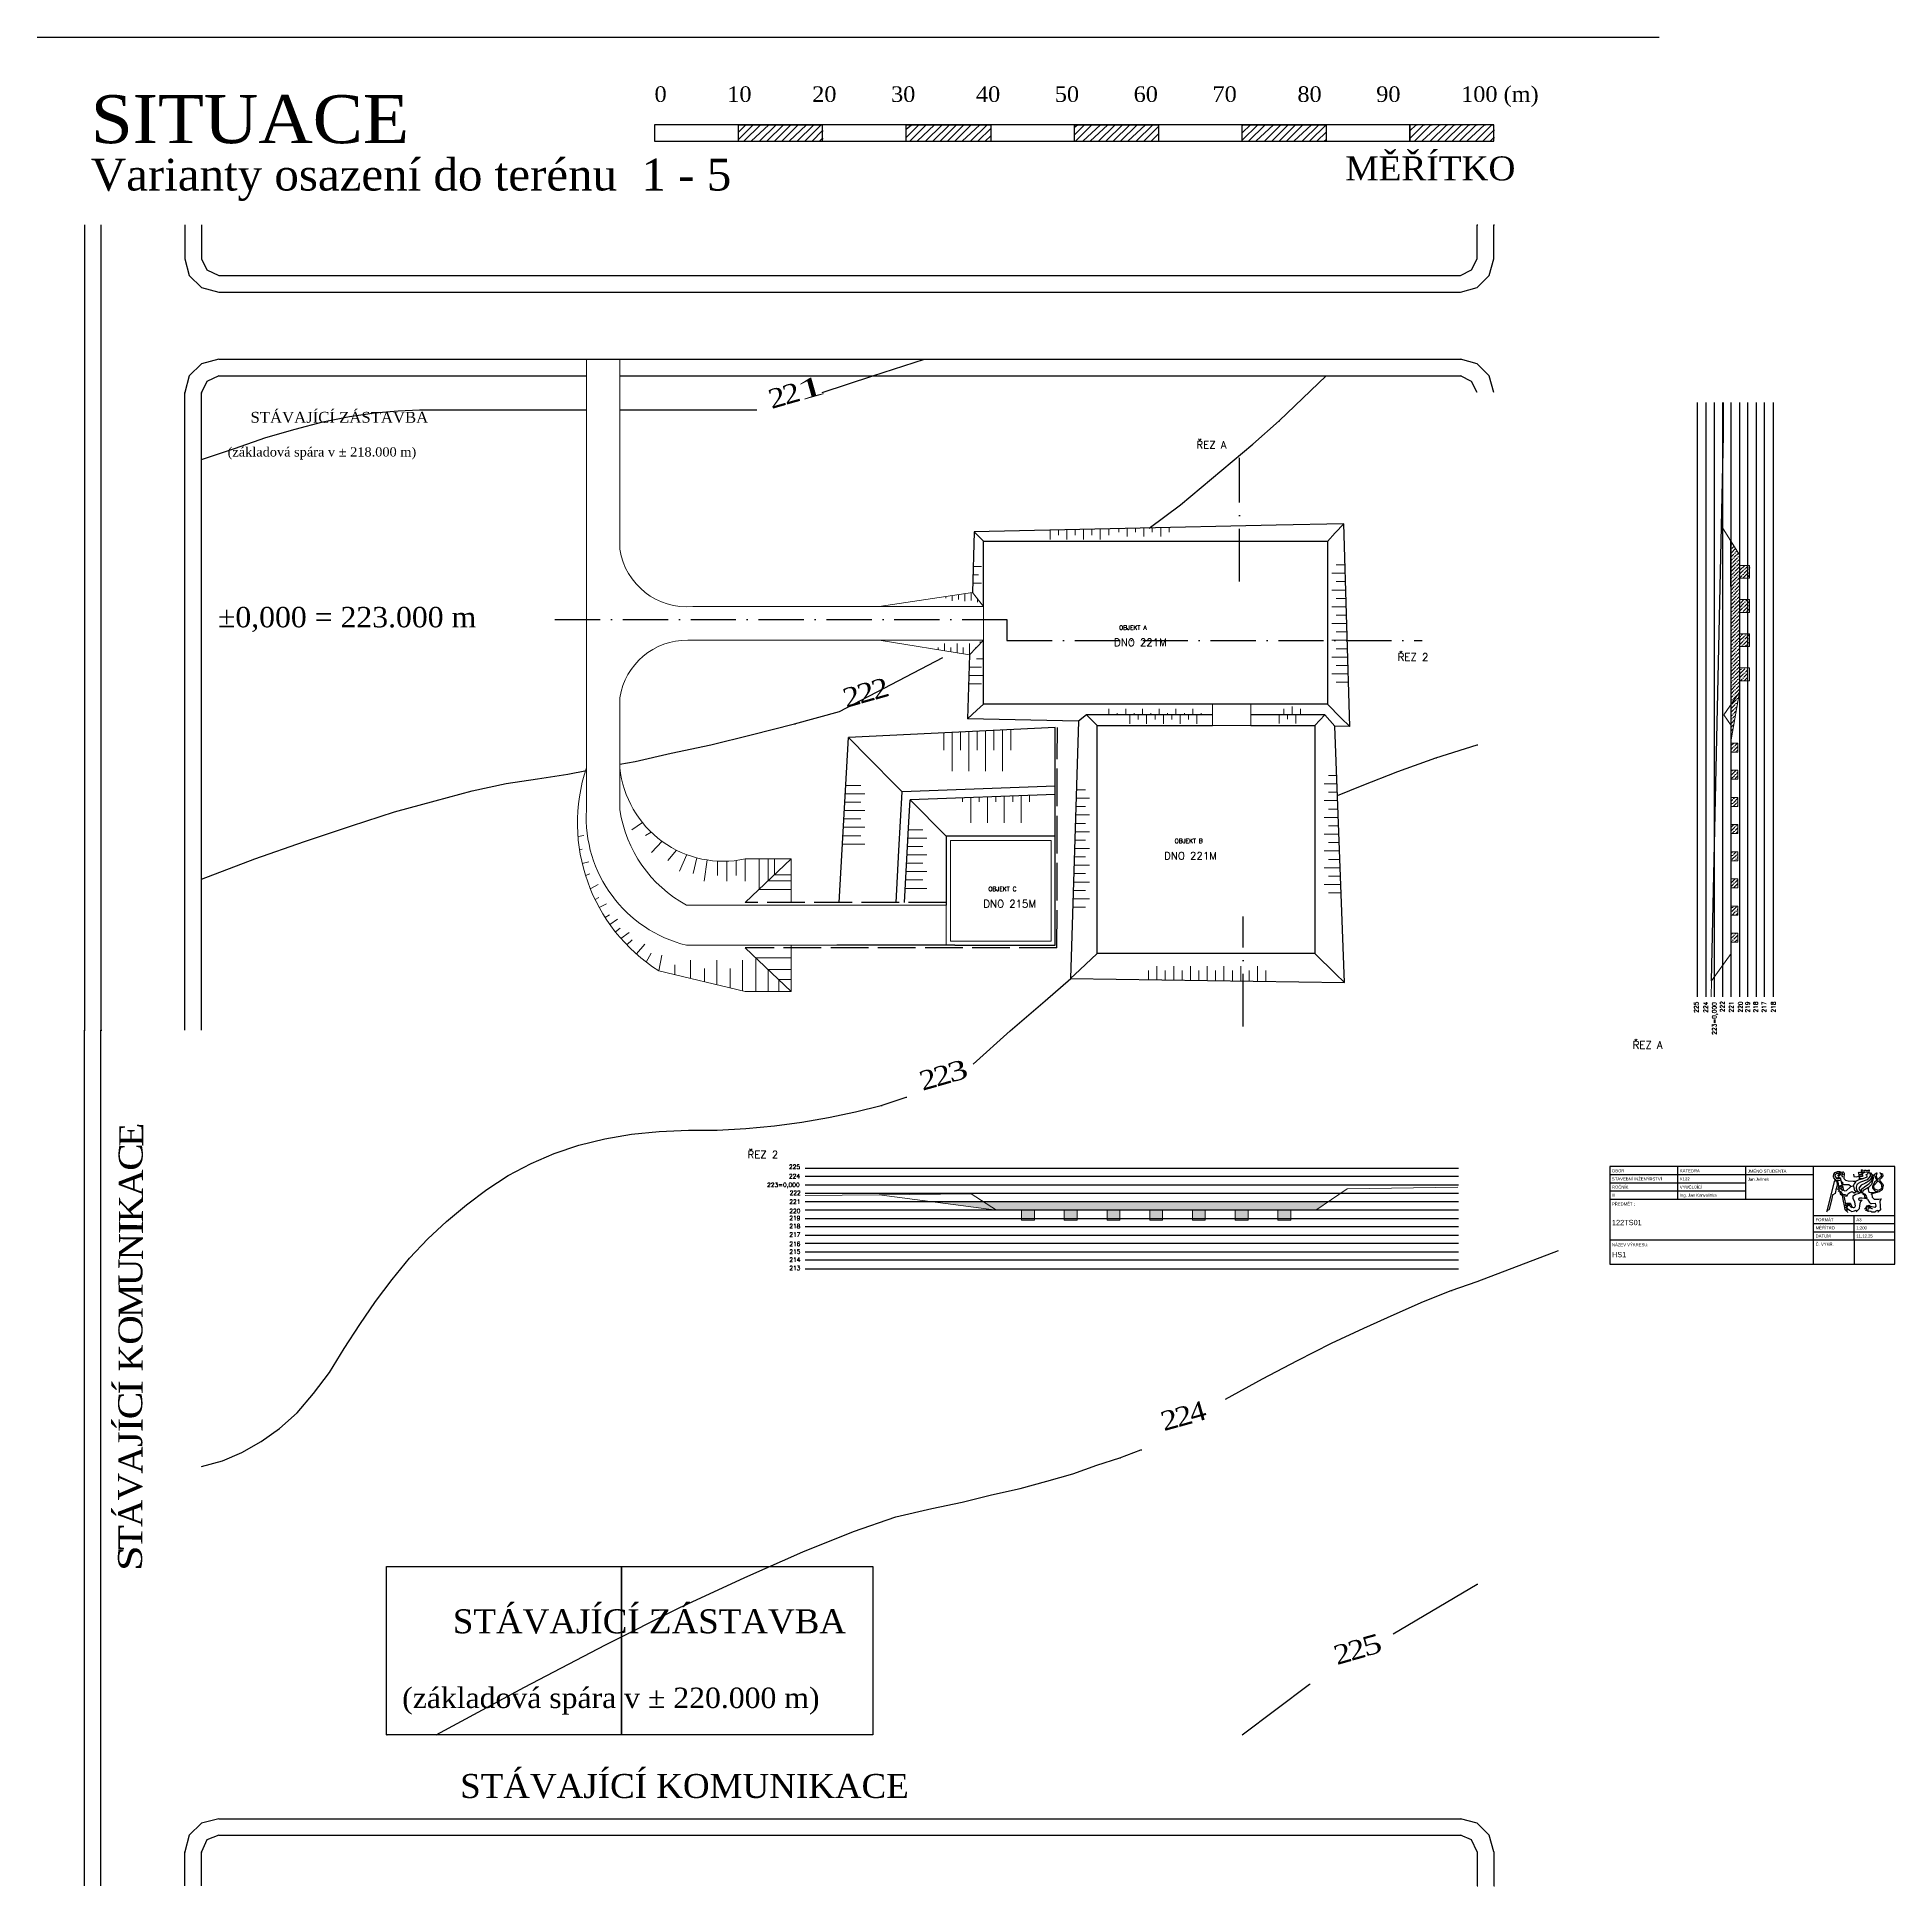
# Model space of a CAD drawing. Header units: millimetres. Extents: x -3518363 to 3223740, y -1530229 to 774657.
# Drawn here: x 184427 to 406140, y -288654 to -68090 of the extents above; entities that cross this region are included whole.
import ezdxf

# ---------------------------------------------------------------- set-up
doc = ezdxf.new("R2010")
doc.units = ezdxf.units.MM
doc.header["$LTSCALE"] = 15
doc.header["$MEASUREMENT"] = 0
doc.linetypes.add('ACAD_ISO02W100', pattern=[15, 12, -3])
doc.linetypes.add('ACAD_ISO10W100', pattern=[18, 12, -3, 0, -3])
doc.layers.get('0').update_dxf_attribs({"linetype": 'CONTINUOUS'})
doc.layers.get('DEFPOINTS').update_dxf_attribs({"linetype": 'CONTINUOUS'})
for name, color, linetype, lineweight in [('cesty', 7, 'CONTINUOUS', 15), ('HS', 90, 'ACAD_ISO10W100', 15), ('obj 2 pasy', 141, 'ACAD_ISO10W100', 15), ('pažení', 220, 'ACAD_ISO02W100', 30), ('texty', 255, 'CONTINUOUS', 15), ('ŘEZ', 11, 'ACAD_ISO10W100', 15)]:
    doc.layers.add(name, color=color, linetype=linetype, lineweight=lineweight)
for name, color, linetype in [('objekt 1', 40, 'CONTINUOUS'), ('objekt 2', 70, 'CONTINUOUS'), ('objekt 3', 150, 'CONTINUOUS'), ('RAMECEK', 7, 'CONTINUOUS'), ('ŘEZ bílá', 251, 'ACAD_ISO10W100'), ('ŘEZ čerch', 10, 'ACAD_ISO10W100')]:
    doc.layers.add(name, color=color, linetype=linetype)
doc.layers.add('svahovaní', color=7, linetype='CONTINUOUS', lineweight=15, true_color=0xe3331c)
doc.styles.add('ROMAN', font='roman')
doc.styles.add('romans', font='romans.shx')
doc.styles.add('TIMESNEWROMAN', font='times.ttf')
pattern_1 = [(315, (48281.2, 81156.6), (607.66989, -165.72815), [781.25, -156.25, 0, -156.25])]

msp = doc.modelspace()

# ---------------------------------------------------------------- texts
at = {"attachment_point": 7, "style": 'TIMESNEWROMAN'}
for s, insert, char_height, width in [('\\W1.04;SITUACE', (190830.606, -80820.51), 5726.35125, 39233.21061), ('\\W1.03;0\\~\\~\\~\\~\\~\\~\\~\\~\\~\\~10\\~\\~\\~\\~\\~\\~\\~\\~\\~\\~20\\~\\~\\~\\~\\~\\~\\~\\~\\~30\\~\\~\\~\\~\\~\\~\\~\\~\\~\\~40\\~\\~\\~\\~\\~\\~\\~\\~\\~50\\~\\~\\~\\~\\~\\~\\~\\~\\~60\\~\\~\\~\\~\\~\\~\\~\\~\\~70\\~\\~\\~\\~\\~\\~\\~\\~\\~\\~80\\~\\~\\~\\~\\~\\~\\~\\~\\~90\\~\\~\\~\\~\\~\\~\\~\\~\\~\\~100\\~(m)', (258111.038, -76422.587), 1861.033775, 104185.90222), ('\\W1.03;MĚŘÍTKO', (340565.579, -85218.432), 2863.1607, 21087.58593), ('\\W1.02;Varianty\\~osazení\\~do\\~terénu\\~\\~1\\~-\\~5', (190830.606, -87636.008), 3793.6648, 76615.21395), ('\\W1.02;STÁVAJÍCÍ\\~ZÁSTAVBA', (209890.626, -114120.497), 1293.94102, 21321.5671), ('{\\W1.03;(základová\\~spára\\~v\\~±\\~218.000\\~m)}', (207159.21, -118479.138), 1099.86018, 22340.96115), ('{\\W1.03;±\\fTimes New Roman|b0|i0|c238|p18;0,000 =\\fTimes New Roman|b0|i0|c0|p18;\\~2\\fTimes New Roman|b0|i0|c238|p18;23\\fTimes New Roman|b0|i0|c0|p18;.000\\~m}', (206004.708, -139072.778), 2433.709411, 49434.83592), ('\\W1.02;STÁVAJÍCÍ\\~ZÁSTAVBA', (234038.227, -258588.988), 2863.1607, 47179.17747), ('\\W1.03;(základová\\~spára\\~v\\~±\\~220.000\\~m)', (227994.301, -268233.546), 2433.70941, 49434.83592), ('\\W1.02;STÁVAJÍCÍ\\~KOMUNIKACE', (234912.664, -278238.133), 2863.1607, 53670.5873)]:
    msp.add_mtext(s, dxfattribs=dict(at, insert=insert, char_height=char_height, width=width))
for s, insert, char_height, width, rotation in [('\\W1.16;2', (272076.359, -112454.654), 2289.8356, 3047.34523, 15.80019522), ('\\W1.16;2', (273773.719, -111965.964), 2289.8356, 3047.34523, 15.80019522), ('\\W1.95;1', (275445.44, -111477.17), 2289.8356, 3945.50577, 15.80019522), ('\\W1.16;2', (280974.722, -148126.202), 2289.8356, 3047.34523, 15.80019522), ('\\W1.16;2', (282672.043, -147637.486), 2289.8356, 3047.34523, 15.80019522), ('\\W1.16;2', (284369.442, -147174.67), 2289.8356, 3047.34523, 15.80019522), ('\\W1.35;3', (293473.77, -192850.916), 2289.8356, 3263.01579, 15.80019522), ('\\W1.16;2', (290104.61, -193802.513), 2289.8356, 3047.34523, 15.80019522), ('\\W1.16;2', (291801.97, -193313.823), 2289.8356, 3047.34523, 15.80019522), ('\\W1.09;E', (197079.378, -200490.102), 2863.0542, 4188.81108, 89.90041137), ('\\W1.14;C', (197053.791, -203344.88), 2863.0542, 4490.01155, 89.90041137), ('\\W1.04;A', (197053.699, -206431.222), 2863.0542, 4592.75863, 89.90041137), ('\\W1.03;K', (197053.699, -209491.585), 2863.0542, 4572.93372, 89.90041137), ('\\W1.19;I', (197053.791, -210931.977), 2863.0542, 3142.16769, 89.90041137), ('\\W1.02;N', (197053.791, -213992.353), 2863.0542, 4557.723, 89.90041137), ('\\W1.04;U', (197028.243, -217078.603), 2863.0542, 4588.46559, 89.90041137), ('\\W1.07;M', (197028.158, -220910.578), 2863.0542, 5402.24811, 89.90041137), ('\\W1.13;O', (197028.282, -224099.621), 2863.0542, 4720.52411, 89.90041137), ('\\W1.03;K', (197028.452, -227288.625), 2863.0542, 4572.93372, 89.90041137), ('\\W1.19;Í', (197028.498, -230040.715), 2863.0542, 3142.16769, 89.90041137), ('\\W1.14;C', (197002.695, -232998.259), 2863.0542, 4490.01155, 89.90041137), ('\\W1.16;2', (318909.381, -234412.488), 2289.8356, 3047.34523, 15.80019522), ('\\W1.16;2', (320606.78, -233949.725), 2289.8356, 3047.34523, 15.80019522), ('\\W1.13;4', (322278.553, -233460.943), 2289.8356, 3009.2889, 15.80019522), ('\\W1.19;Í', (197002.65, -234541.378), 2863.0542, 3142.16769, 89.90041137), ('\\W1.09;J', (197002.695, -236290.474), 2863.0542, 3226.50001, 89.90041137), ('\\W1.04;A', (197002.82, -239479.478), 2863.0542, 4592.75863, 89.90041137), ('\\W1.05;V', (197002.996, -242668.535), 2863.0542, 4599.96906, 89.90041137), ('\\W1.04;Á', (196977.318, -245832.082), 2863.0542, 4592.75863, 89.90041137), ('\\W1.12;T', (196977.357, -248584.12), 2863.0542, 4225.10236, 89.90041137), ('\\W1.28;S', (196977.403, -251104.828), 2863.0542, 4219.3343, 89.90041137), ('\\W1.16;2', (341258.781, -261828.669), 2289.8356, 3047.34523, 15.80019522), ('\\W1.31;5', (342956.154, -261339.966), 2289.8356, 3222.34108, 15.80019522), ('\\W1.16;2', (339561.434, -262317.359), 2289.8356, 3047.34523, 15.80019522)]:
    msp.add_mtext(s, dxfattribs=dict(at, insert=insert, char_height=char_height, width=width, rotation=rotation))
at = {"layer": 'RAMECEK', "color": 0, "linetype": 'Continuous', "style": 'ROMAN'}
for s, height, p in [('OBOR', 364.6151, (372378.742, -203527.305)), ('KATEDRA', 364.6151, (380480.956, -203527.305)), ('JMÉNO STUDENTA', 364.61509, (388583.621, -203568.381)), ('STAVEBNÍ INŽENÝRSTVÍ', 364.61509, (372378.742, -204499.553)), ('ROČNÍK', 364.6151, (372378.742, -205471.8)), ('III', 364.6151, (372378.742, -206444.198)), ('VYUČUJÍCÍ', 364.6151, (380480.956, -205471.8)), ('K122', 364.6151, (380481.333, -204499.553)), ('Ing. Jan Konvalinka', 364.61509, (380481.257, -206444.198)), ('Jan Jelínek', 364.61509, (388583.621, -204540.628)), ('PŘEDMĚT :', 364.6151, (372378.742, -207486.086)), ('122TS01', 633.8253, (372378.742, -209832.217)), ('FORMÁT', 364.6151, (396686.438, -209361.242)), ('MĚŘÍTKO', 364.6151, (396686.438, -210333.791)), ('A3', 364.6151, (401547.977, -209361.242)), ('1:200', 364.6151, (401547.977, -210333.791)), ('NÁZEV VÝKRESU:', 364.61509, (372378.742, -212347.776)), ('Č. VÝKR.', 364.6151, (396686.438, -212278.437)), ('DATUM', 364.6151, (396686.438, -211306.039)), ('11.12.25', 364.6151, (401547.977, -211306.039)), ('HS1', 633.8253, (372378.742, -213656.755))]:
    msp.add_text(s, height=height, dxfattribs=at).set_placement(p)
at = {"layer": 'texty', "ltscale": 20, "extrusion": (1.93959e-16, -3.39308e-16, -1), "style": 'romans', "text_generation_flag": 2}
for s, height, p in [('ŘEZ A', 890.0917, (-322791.185, -117173.393)), ('OBJEKT A', 514.897, (-313560.063, -138785.96)), ('DNO 221M', 890.0917, (-312951.185, -140743.393)), ('ŘEZ 2', 890.0917, (-346798.994, -142493.393)), ('OBJEKT B', 514.897, (-320183.376, -164245.96)), ('DNO 221M', 890.0917, (-318933.376, -166203.393)), ('OBJEKT C', 514.897, (-297960.063, -169965.96)), ('DNO 215M', 890.0917, (-297351.185, -171923.393)), ('ŘEZ A', 890.0917, (-374841.185, -188773.393)), ('ŘEZ 2', 890.0917, (-269208.994, -201853.393)), ('225', 514.897, (-274163.307, -203125.584)), ('224', 514.897, (-274163.307, -204245.584)), ('223=0,000', 514.897, (-271543.307, -205275.584)), ('222', 514.897, (-274233.307, -206235.584)), ('221', 514.897, (-274193.307, -207295.584)), ('220', 514.897, (-274193.307, -208395.584)), ('219', 514.897, (-274193.307, -209245.584)), ('218', 514.897, (-274193.307, -210205.584)), ('217', 514.897, (-274193.307, -211205.584)), ('216', 514.897, (-274193.307, -212325.584)), ('215', 514.897, (-274193.307, -213245.584)), ('214', 514.897, (-274193.307, -214205.584)), ('213', 514.897, (-274193.307, -215205.584))]:
    msp.add_text(s, height=height, dxfattribs=at).set_placement(p)
for s, p in [('225', (-382701.185, -184493.393)), ('224', (-383821.185, -184493.393)), ('223=0,000', (-384851.185, -187113.393)), ('222', (-385811.185, -184423.393)), ('221', (-386871.185, -184463.393)), ('220', (-387971.185, -184463.393)), ('219', (-388821.185, -184463.393)), ('218', (-389781.185, -184463.393)), ('217', (-390781.185, -184463.393)), ('218', (-391901.185, -184463.393))]:
    msp.add_text(s, height=514.897, rotation=270, dxfattribs=at).set_placement(p)

# ---------------------------------------------------------------- hatches: boundary and pattern name
at = {"layer": 'HS', "linetype": 'ByBlock', "extrusion": (1.93959e-16, -3.39308e-16, -1)}
h = msp.add_hatch(dxfattribs=at)
h.set_pattern_fill('ANSI36', color=256, scale=2500)
h.set_pattern_definition(pattern_1)
h.paths.add_polyline_path([(-386601.185, -147666.943), (-386601.185, -128252.096), (-387601.185, -129833.393), (-387601.185, -146233.393)])
h.paths.add_polyline_path([(-386601.185, -151933.393), (-386601.185, -147666.943), (-387601.185, -146233.393)])
h.paths.add_polyline_path([(-387601.185, -144883.393), (-387601.185, -143353.393), (-388601.185, -143353.393), (-388601.185, -144883.393)])
h.paths.add_polyline_path([(-387601.185, -140803.393), (-387601.185, -139273.393), (-388601.185, -139273.393), (-388601.185, -140803.393)])
h.paths.add_polyline_path([(-387601.185, -136723.393), (-387601.185, -135193.393), (-388601.185, -135193.393), (-388601.185, -136723.393)])
h.paths.add_polyline_path([(-387601.185, -132643.393), (-387601.185, -131113.393), (-388601.185, -131113.393), (-388601.185, -132643.393)])
h.paths.add_polyline_path([(-388601.185, -132643.393), (-388601.185, -131113.393), (-388801.185, -131113.393), (-388801.185, -132643.393)])
h.paths.add_polyline_path([(-388601.185, -136723.393), (-388601.185, -135193.393), (-388801.185, -135193.393), (-388801.185, -136723.393)])
h.paths.add_polyline_path([(-388601.185, -140803.393), (-388601.185, -139273.393), (-388801.185, -139273.393), (-388801.185, -140803.393)])
h = msp.add_hatch(dxfattribs=at)
h.set_pattern_fill('ANSI36', color=256, scale=2500)
h.set_pattern_definition(pattern_1)
h.paths.add_polyline_path([(-386601.185, -153393.393), (-386601.185, -152313.393), (-387401.185, -152313.393), (-387401.185, -153393.393)])
h.paths.add_polyline_path([(-386601.185, -156633.393), (-386601.185, -155553.393), (-387401.185, -155553.393), (-387401.185, -156633.393)])
h.paths.add_polyline_path([(-386601.185, -159873.393), (-386601.185, -158793.393), (-387401.185, -158793.393), (-387401.185, -159873.393)])
h.paths.add_polyline_path([(-386601.185, -163113.393), (-386601.185, -162033.393), (-387401.185, -162033.393), (-387401.185, -163113.393)])
h.paths.add_polyline_path([(-386601.185, -166353.393), (-386601.185, -165273.393), (-387401.185, -165273.393), (-387401.185, -166353.393)])
h.paths.add_polyline_path([(-386601.185, -169593.393), (-386601.185, -168513.393), (-387401.185, -168513.393), (-387401.185, -169593.393)])
h.paths.add_polyline_path([(-386601.185, -172833.393), (-386601.185, -171753.393), (-387401.185, -171753.393), (-387401.185, -172833.393)])
h.paths.add_polyline_path([(-386601.185, -176073.393), (-386601.185, -174993.393), (-387401.185, -174993.393), (-387401.185, -176073.393)])
h = msp.add_hatch(dxfattribs=at)
h.set_pattern_fill('ANSI36', color=256, scale=2500)
h.set_pattern_definition([(315, (17781.2, 81156.6), (607.6699, -165.72815), [781.25, -156.25, 0, -156.25])])
h.paths.add_polyline_path([(-298931.185, -208025.584), (-297365.943, -207025.584), (-338516.279, -207025.584), (-337031.185, -208025.584)])
h.paths.add_polyline_path([(-291290.061, -207025.584), (-297365.943, -207025.584), (-298931.185, -208025.584)])
h.paths.add_polyline_path([(-301916.185, -209025.584), (-301916.185, -208025.584), (-303446.185, -208025.584), (-303446.185, -209025.584)])
h.paths.add_polyline_path([(-307016.185, -209025.584), (-307016.185, -208025.584), (-308546.185, -208025.584), (-308546.185, -209025.584)])
h.paths.add_polyline_path([(-312116.185, -209025.584), (-312116.185, -208025.584), (-313646.185, -208025.584), (-313646.185, -209025.584)])
h.paths.add_polyline_path([(-317216.185, -209025.584), (-317216.185, -208025.584), (-318746.185, -208025.584), (-318746.185, -209025.584)])
h.paths.add_polyline_path([(-322316.185, -209025.584), (-322316.185, -208025.584), (-323846.185, -208025.584), (-323846.185, -209025.584)])
h.paths.add_polyline_path([(-327416.185, -209025.584), (-327416.185, -208025.584), (-328946.185, -208025.584), (-328946.185, -209025.584)])
h.paths.add_polyline_path([(-332516.185, -209025.584), (-332516.185, -208025.584), (-334046.185, -208025.584), (-334046.185, -209025.584)])
h.paths.add_polyline_path([(-332516.185, -209225.584), (-332516.185, -209025.584), (-334046.185, -209025.584), (-334046.185, -209225.584)])
h.paths.add_polyline_path([(-327416.185, -209225.584), (-327416.185, -209025.584), (-328946.185, -209025.584), (-328946.185, -209225.584)])
h.paths.add_polyline_path([(-322316.185, -209225.584), (-322316.185, -209025.584), (-323846.185, -209025.584), (-323846.185, -209225.584)])
h.paths.add_polyline_path([(-317216.185, -209225.584), (-317216.185, -209025.584), (-318746.185, -209025.584), (-318746.185, -209225.584)])
h.paths.add_polyline_path([(-312116.185, -209225.584), (-312116.185, -209025.584), (-313646.185, -209025.584), (-313646.185, -209225.584)])
h.paths.add_polyline_path([(-307016.185, -209225.584), (-307016.185, -209025.584), (-308546.185, -209025.584), (-308546.185, -209225.584)])
h.paths.add_polyline_path([(-301916.185, -209225.584), (-301916.185, -209025.584), (-303446.185, -209025.584), (-303446.185, -209225.584)])

# ---------------------------------------------------------------- linework, layer by layer
for p, q in [((184426.619, -68089.825), (378012.182, -68089.825)), ((206107.585, -106513.744), (354402.304, -106513.744)), ((206107.585, -108494.091), (249981.185, -108494.091)), ((253981.185, -108494.091), (328981.185, -108494.091)), ((328981.185, -108494.091), (354402.304, -108494.091)), ((268115.664, -112557.656), (270301.767, -112557.656)), ((206107.585, -280655.872), (354402.304, -280655.872)), ((206107.585, -282610.501), (354402.304, -282610.501))]:
    msp.add_line(p, q)
at = {"elevation": 0}
for points in [[(258111.038, -80486.283), (268115.664, -80486.283), (268115.664, -78531.654), (278120.284, -78531.654), (278120.284, -80486.283), (288124.904, -80486.283), (288124.904, -78531.654), (298232.395, -78531.654), (298232.395, -80486.283), (308237.028, -80486.283), (308237.028, -78531.654), (318241.635, -78531.654), (318241.635, -80486.283), (328246.268, -80486.283), (328246.268, -78531.654), (338250.887, -78531.654), (338250.887, -80486.283), (348255.507, -80486.283), (348255.507, -78531.654), (258111.038, -78531.654), (258111.038, -80486.283), (348358.378, -80486.283)], [(268115.664, -79406.111), (268990.108, -78531.654), (269092.979, -78531.654)], [(268115.664, -80280.541), (269864.539, -78531.654), (269967.41, -78531.654)], [(268758.635, -80486.283), (270738.982, -78531.654), (270867.584, -78531.654)], [(269658.796, -80486.283), (271742.015, -78531.654), (271844.886, -78531.654)], [(270636.098, -80486.283), (272616.458, -78531.654), (272719.329, -78531.654)], [(271510.555, -80486.283), (273490.902, -78531.654), (273619.491, -78531.654)], [(272410.703, -80486.283), (274365.332, -78531.654), (274493.921, -78531.654)], [(273285.146, -80486.283), (275265.494, -78531.654), (275368.378, -78531.654)], [(274159.59, -80486.283), (276242.808, -78531.654), (276345.679, -78531.654)], [(275136.892, -80486.283), (277117.252, -78531.654), (277245.841, -78531.654)], [(276037.066, -80486.283), (278017.413, -78531.654), (278120.284, -78531.654)], [(276911.497, -80486.283), (278120.284, -79277.496), (278223.155, -79277.496)], [(288124.904, -79071.753), (288767.875, -78531.654), (288896.477, -78531.654)], [(288124.904, -80049.081), (289668.036, -78531.654), (289770.907, -78531.654)], [(288562.119, -80486.283), (290542.466, -78531.654), (290645.351, -78531.654)], [(289436.563, -80486.283), (291519.794, -78531.654), (291648.383, -78531.654)], [(290439.595, -80486.283), (292419.943, -78531.654), (292522.814, -78531.654)], [(291314.039, -80486.283), (293294.386, -78531.654), (293397.27, -78531.654)], [(292188.483, -80486.283), (294168.83, -78531.654), (294271.701, -78531.654)], [(293062.913, -80486.283), (295043.26, -78531.654), (295146.144, -78531.654)], [(293937.357, -80486.283), (295917.717, -78531.654), (296046.306, -78531.654)], [(294837.518, -80486.283), (296920.736, -78531.654), (297023.607, -78531.654)], [(295814.833, -80486.283), (297795.18, -78531.654), (297898.064, -78531.654)], [(296689.276, -80486.283), (298232.395, -78968.882), (298335.279, -78968.882)], [(308237.028, -78840.293), (308571.359, -78531.654), (308674.243, -78531.654)], [(308237.028, -79740.442), (309445.816, -78531.654), (309548.687, -78531.654)], [(308339.899, -80486.283), (310320.246, -78531.654), (310448.835, -78531.654)], [(309240.047, -80486.283), (311323.279, -78531.654), (311426.163, -78531.654)], [(310114.504, -80486.283), (312197.722, -78531.654), (312300.593, -78531.654)], [(311091.806, -80486.283), (313072.153, -78531.654), (313175.037, -78531.654)], [(311966.249, -80486.283), (313946.609, -78531.654), (314075.198, -78531.654)], [(312866.41, -80486.283), (314846.758, -78531.654), (314949.629, -78531.654)], [(313740.841, -80486.283), (315721.201, -78531.654), (315824.072, -78531.654)], [(314615.298, -80486.283), (316698.516, -78531.654), (316827.105, -78531.654)], [(315592.599, -80486.283), (317572.946, -78531.654), (317701.548, -78531.654)], [(316492.774, -80486.283), (318241.635, -78737.396), (318344.519, -78737.396)], [(317367.204, -80486.283), (318241.635, -79611.853), (318344.519, -79611.853)], [(328246.268, -78634.525), (328349.139, -78531.654), (328477.728, -78531.654)], [(328246.268, -79508.982), (329249.3, -78531.654), (329352.184, -78531.654)], [(328246.268, -80383.412), (330123.744, -78531.654), (330226.615, -78531.654)], [(329017.827, -80486.283), (330998.174, -78531.654), (331101.045, -78531.654)], [(329892.271, -80486.283), (331975.502, -78531.654), (332104.091, -78531.654)], [(330895.303, -80486.283), (332875.65, -78531.654), (332978.521, -78531.654)], [(331769.747, -80486.283), (333750.094, -78531.654), (333852.978, -78531.654)], [(332644.19, -80486.283), (334624.537, -78531.654), (334727.408, -78531.654)], [(333518.621, -80486.283), (335498.968, -78531.654), (335601.839, -78531.654)], [(334393.064, -80486.283), (336502.013, -78531.654), (336604.884, -78531.654)], [(335396.097, -80486.283), (337376.444, -78531.654), (337479.315, -78531.654)], [(336270.54, -80486.283), (338250.887, -78531.654), (338353.772, -78531.654)], [(337144.984, -80486.283), (338250.887, -79406.111), (338353.772, -79406.111)], [(348255.507, -80486.283), (358260.127, -80486.283), (358260.127, -78531.654), (348255.507, -78531.654), (348255.507, -80486.283), (348358.378, -80486.283)], [(348255.507, -79277.496), (349027.067, -78531.654), (349129.951, -78531.654)], [(348255.507, -80177.67), (349901.51, -78531.654), (350004.394, -78531.654)], [(348795.607, -80486.283), (350775.954, -78531.654), (350904.543, -78531.654)], [(349695.755, -80486.283), (351778.986, -78531.654), (351881.87, -78531.654)], [(350673.083, -80486.283), (352653.43, -78531.654), (352756.301, -78531.654)], [(351547.513, -80486.283), (353527.86, -78531.654), (353656.462, -78531.654)], [(352447.674, -80486.283), (354402.304, -78531.654), (354530.906, -78531.654)], [(353322.118, -80486.283), (355302.465, -78531.654), (355405.336, -78531.654)], [(354196.549, -80486.283), (356176.896, -78531.654), (356279.78, -78531.654)], [(355071.005, -80486.283), (357154.223, -78531.654), (357282.812, -78531.654)], [(356074.025, -80486.283), (358054.372, -78531.654), (358157.256, -78531.654)], [(356948.468, -80486.283), (358260.127, -79174.625), (358363.011, -79174.625)], [(277785.94, -80486.283), (278120.284, -80177.67), (278223.155, -80177.67)], [(297563.707, -80486.283), (298232.395, -79843.313), (298335.279, -79843.313)], [(338045.132, -80486.283), (338250.887, -80280.541), (338353.772, -80280.541)], [(357822.912, -80486.283), (358260.127, -80049.081), (358363.011, -80049.081)], [(190059.04, -90490.916), (190059.04, -186550.702), (190161.918, -186550.702)], [(192039.387, -90490.916), (192039.387, -186550.702), (192142.265, -186550.702)], [(202044.014, -90490.916), (202044.014, -94554.482), (202584.106, -96534.829), (204024.361, -97949.359), (206107.585, -98515.176), (354299.433, -98515.176), (356279.78, -97949.359), (357720.041, -96534.829), (358260.127, -94554.482), (358260.127, -90490.916), (358363.011, -90490.916)], [(204024.361, -90490.916), (204024.361, -94554.482), (204667.331, -95866.14), (206107.585, -96534.829), (354299.433, -96534.829), (355611.092, -95866.14), (356279.78, -94554.482), (356279.78, -90490.916), (356382.664, -90490.916)], [(206107.585, -106513.744), (204024.361, -107053.843), (202584.106, -108494.091), (202044.014, -110474.438), (202146.885, -110474.438)], [(206107.585, -108494.091), (204667.331, -109162.779), (204024.361, -110474.438), (204127.238, -110474.438)], [(278120.284, -110474.438), (284164.197, -108494.091), (290321.324, -106513.744)], [(332644.19, -113869.315), (338250.887, -108494.091), (338353.772, -108494.091)], [(358260.127, -110474.438), (357720.041, -108494.091), (356279.78, -107053.843), (354299.433, -106513.744), (354402.304, -106513.744)], [(356279.78, -110474.438), (355611.092, -109162.779), (354299.433, -108494.091), (354402.304, -108494.091)], [(202044.014, -186550.702), (202044.014, -110474.438), (202146.885, -110474.438)], [(204024.361, -186550.702), (204024.361, -110474.438), (204127.238, -110474.438)], [(204024.361, -118472.98), (207985.061, -117161.321), (211714.289, -115849.662), (215237.768, -114872.361), (218529.774, -113972.186), (221718.909, -113329.216), (224676.571, -112892.014), (227531.362, -112660.527), (230077.526, -112557.656), (249981.185, -112557.656)], [(253981.185, -112557.656), (268218.536, -112557.656)], [(329510.237, -116656.592), (332644.19, -113869.315), (332747.061, -113869.315)], [(317159.87, -126656.511), (320890.683, -123873.948), (329510.237, -116656.592)], [(274828.278, -150004.253), (280203.503, -148564.006), (292521.46, -142120.689)], [(253981.185, -154841.197), (255796.347, -154505.047), (260091.392, -153502.028), (264823.645, -152524.7), (269658.796, -151315.912), (274828.278, -150004.253), (274931.149, -150004.253)], [(351341.771, -154067.845), (356279.78, -152524.7), (356382.664, -152524.7)], [(339612.074, -158548.239), (342545.926, -157359.851), (346840.977, -155713.835), (351341.771, -154067.845), (351444.642, -154067.845)], [(204024.361, -168547.528), (210402.63, -166129.965), (216317.954, -164046.734), (221924.658, -162169.258), (227094.14, -160523.268), (231929.278, -159211.609), (236327.2, -158002.821), (240416.49, -157128.365), (244145.718, -156588.265), (247772.074, -156022.474), (249981.185, -155595.382)], [(296149.177, -190614.281), (300547.099, -186653.573), (304713.536, -183052.954), (307778.604, -180405.852)], [(190059.04, -288654.427), (190059.04, -186550.702), (190161.918, -186550.702)], [(192039.387, -288654.427), (192039.387, -186550.702), (192142.265, -186550.702)], [(285141.525, -195552.29), (288124.904, -194574.988), (288227.788, -194574.988)], [(204024.361, -238605.597), (206544.807, -237936.909), (208859.498, -236959.594), (211174.19, -235622.218), (213360.292, -234104.803), (215443.517, -232227.327), (217423.864, -229912.636), (219301.34, -227392.203), (221050.221, -224537.399), (222927.69, -221682.621), (224805.166, -218930.702), (226785.513, -216307.384), (228868.738, -213786.937), (231054.841, -211472.246), (233266.661, -209389.028), (235684.23, -207408.668), (238101.799, -205556.923), (240622.245, -203910.907), (243374.158, -202470.659), (246126.071, -201261.871), (249083.733, -200284.556), (252169.99, -199512.984), (255359.125, -198972.898), (258651.138, -198638.553), (262174.617, -198509.965), (265595.218, -198509.965), (268990.108, -198304.209), (272410.703, -197969.865), (275702.709, -197532.637), (278891.844, -196992.55), (282080.979, -196323.849), (285141.525, -195552.29), (285270.113, -195552.29)], [(353193.529, -217619.043), (356279.78, -216538.857), (365991.185, -212863.393)], [(326265.92, -230581.338), (330663.843, -228163.762), (334855.997, -225977.66), (338919.576, -223894.428), (342751.681, -222119.837), (346378.031, -220473.834), (349901.51, -218930.702), (353193.529, -217619.043), (353322.118, -217619.043)], [(313637.97, -237602.565), (316158.416, -236625.25), (316261.288, -236625.25)], [(232057.873, -270651.252), (242602.592, -264941.671), (252272.868, -259900.778), (261068.706, -255502.868), (268887.224, -251876.518), (275805.58, -248815.972), (281849.519, -246398.397), (286916.129, -244623.805), (291211.155, -243646.49), (294837.518, -242874.931), (298335.279, -242000.487), (301755.887, -241228.915), (304945.022, -240354.484), (308031.273, -239480.041), (310886.063, -238477.008), (313637.97, -237602.565), (313740.841, -237602.565)], [(226116.825, -270651.252), (226116.825, -250564.859), (284164.197, -250564.859), (284164.197, -270651.252), (254150.344, -270651.252), (254150.344, -250564.859), (254150.344, -270651.252), (226116.825, -270651.252), (226219.703, -270651.252)], [(346275.16, -258589.119), (356279.78, -252648.078), (356382.664, -252648.078)], [(328246.268, -270651.252), (336270.54, -264607.327), (336373.411, -264607.327)], [(206107.585, -280655.872), (204024.361, -281195.965), (202584.106, -282610.501), (202044.014, -284590.855), (202146.885, -284590.855)], [(358260.127, -284590.855), (357720.041, -282610.501), (356279.78, -281195.965), (354299.433, -280655.872), (354402.304, -280655.872)], [(206107.585, -282610.501), (204667.331, -283176.319), (204024.361, -284590.855), (204127.238, -284590.855)], [(356279.78, -284590.855), (355611.092, -283176.319), (354299.433, -282610.501), (354402.304, -282610.501)], [(202044.014, -288654.427), (202044.014, -284590.855), (202146.885, -284590.855)], [(204024.361, -288654.427), (204024.361, -284590.855), (204127.238, -284590.855)], [(356279.78, -284590.855), (356279.78, -288654.427), (356382.664, -288654.427)], [(358260.127, -284590.855), (358260.127, -288654.427), (358363.011, -288654.427)]]:
    msp.add_lwpolyline(points, dxfattribs=at)
at = {"layer": 'cesty', "linetype": 'ByBlock', "extrusion": (1.93959e-16, -3.39308e-16, -1)}
for p, q in [((249981.185, -155273.393), (249981.185, -106513.744)), ((253981.185, -129194.723), (253981.185, -106513.744)), ((296062.025, -134364.233), (284931.185, -136033.393)), ((297387.524, -136033.393), (296062.025, -134364.233)), ((284931.185, -136033.393), (262699.552, -136033.393)), ((297387.524, -136033.393), (284931.185, -136033.393)), ((297387.524, -136033.393), (297359.569, -140033.393)), ((284931.185, -140033.393), (262091.185, -140033.393)), ((284931.185, -140033.393), (297359.569, -140033.393)), ((295711.253, -141797.87), (284931.185, -140033.393)), ((297359.569, -140033.393), (295711.253, -141797.87)), ((253981.185, -155273.393), (253981.185, -146902.063)), ((329271.185, -147680.324), (324691.185, -147680.324)), ((324691.185, -147680.324), (324691.185, -150233.393)), ((329271.185, -150233.393), (329271.185, -147680.324)), ((324691.185, -150233.393), (329271.185, -150233.393)), ((249981.185, -160273.393), (249981.185, -155273.393)), ((253981.185, -160273.393), (253981.185, -155273.393)), ((268931.185, -166133.393), (274431.185, -166133.393)), ((274431.185, -166133.393), (268931.185, -171343.393)), ((274431.185, -166133.393), (274431.185, -171343.393)), ((292931.185, -171633.393), (261931.185, -171633.393)), ((292931.185, -176433.393), (292931.185, -171633.393)), ((282361.185, -176433.393), (261931.185, -176433.393)), ((274431.185, -181933.393), (268931.185, -176733.393)), ((274431.185, -181933.393), (274431.185, -176433.393)), ((268931.185, -181933.393), (258609.978, -179485.5)), ((268931.185, -181933.393), (274431.185, -181933.393))]:
    msp.add_line(p, q, dxfattribs=at)
for centre, radius, start, end in [((-261996.185, -127953.393), 8110.556, 265.02492317, 351.19621357), ((-261996.185, -148143.393), 8110.556, 8.80378643, 90.67112825), ((-269804.426, -161852.351), 20886.445, 302.40952397, 18.36002891), ((-266319.63, -154008.318), 12403.131, 257.8450583, 354.14585679), ((-265665.332, -161173.67), 15709.964, 283.75041491, 3.285201), ((-269251.3, -158048.801), 15431.306, 298.31819504, 351.71130566)]:
    msp.add_arc(centre, radius, start, end, dxfattribs=at)
at = {"layer": 'DEFPOINTS', "linetype": 'ByBlock', "extrusion": (1.93959e-16, -3.39308e-16, -1)}
msp.add_line((384271.057, -180693.542), (385672.095, -115611.955), dxfattribs=at)
at = {"layer": 'HS', "linetype": 'ByBlock', "extrusion": (1.93959e-16, -3.39308e-16, -1)}
for p, q in [((386601.185, -150233.393), (386520.357, -128124.283)), ((291290.061, -207025.584), (338516.279, -207025.584))]:
    msp.add_line(p, q, dxfattribs=at)
at = {"layer": 'obj 2 pasy', "linetype": 'ByBlock', "extrusion": (1.93959e-16, -3.39308e-16, -1)}
for p, q in [((293431.185, -163933.393), (293431.185, -175933.393)), ((305431.185, -163933.393), (293431.185, -163933.393)), ((305431.185, -175933.393), (305431.185, -163933.393)), ((293431.185, -175933.393), (305431.185, -175933.393))]:
    msp.add_line(p, q, dxfattribs=at)
at = {"layer": 'objekt 1', "linetype": 'ByBlock', "extrusion": (1.93959e-16, -3.39308e-16, -1)}
for p, q in [((332313.38, -126316.672), (296277.455, -127124.83)), ((340382.374, -126135.713), (332313.38, -126316.672)), ((339350.664, -127224.555), (340382.374, -126135.713)), ((341092.327, -150342.857), (340382.374, -126135.713)), ((296277.455, -127124.83), (296062.025, -134364.233)), ((297330.186, -128193.36), (296277.455, -127124.83)), ((295711.253, -141797.87), (295481.635, -149435.03)), ((296572.243, -148405.187), (295481.635, -149435.03)), ((308700.181, -149698.13), (295481.635, -149435.03)), ((309667.978, -148944.061), (308700.181, -149698.13)), ((324691.185, -148956.858), (309667.978, -148944.061)), ((338114.973, -148944.061), (329271.185, -148956.858)), ((338114.973, -148944.061), (339305.596, -150307.294)), ((341092.327, -150342.857), (339305.596, -150307.294)), ((340026.343, -149287.547), (341092.327, -150342.857))]:
    msp.add_line(p, q, dxfattribs=at)
at = {"layer": 'objekt 1', "extrusion": (1.93959e-16, -3.39308e-16, -1)}
for p, q in [((297387.524, -128252.096), (297330.186, -128193.36)), ((338437.093, -128252.096), (297387.524, -128252.096)), ((297387.524, -136033.393), (297387.524, -128252.096)), ((338437.093, -128252.096), (339350.664, -127224.555)), ((338437.093, -128252.096), (338437.093, -147666.993)), ((297359.569, -147680.324), (297359.569, -140033.393)), ((297359.569, -147680.324), (296572.243, -148405.187)), ((324981.185, -147680.324), (297359.569, -147680.324)), ((338450.166, -147680.324), (324981.185, -147680.324)), ((338437.093, -147666.993), (340026.343, -149287.547))]:
    msp.add_line(p, q, dxfattribs=at)
at = {"layer": 'objekt 2', "linetype": 'ByBlock', "extrusion": (1.93959e-16, -3.39308e-16, -1)}
for p, q in [((308700.181, -149698.13), (307770.016, -180405.724)), ((309805.673, -149083.346), (309667.978, -148944.061)), ((340443.151, -180895.228), (339305.596, -150307.294)), ((308855.009, -179369.968), (307770.016, -180405.724)), ((307770.016, -180405.724), (340443.151, -180895.228)), ((339376.582, -179840.509), (340443.151, -180895.228))]:
    msp.add_line(p, q, dxfattribs=at)
at = {"layer": 'objekt 2', "extrusion": (1.93959e-16, -3.39308e-16, -1)}
for p, q in [((310931.185, -150233.393), (309805.673, -149083.346)), ((310931.185, -177433.393), (310931.185, -150233.393)), ((310931.185, -150233.393), (324691.185, -150233.393)), ((329271.185, -150233.393), (336931.185, -150233.393)), ((336931.185, -150233.393), (338114.973, -148944.061)), ((336931.185, -150233.393), (336931.185, -177433.393)), ((310931.185, -177433.393), (308855.009, -179369.968)), ((336931.185, -177433.393), (310931.185, -177433.393)), ((336931.185, -177433.393), (339376.582, -179840.509))]:
    msp.add_line(p, q, dxfattribs=at)
at = {"layer": 'objekt 3', "linetype": 'ByBlock', "extrusion": (1.93959e-16, -3.39308e-16, -1)}
for p, q in [((305931.185, -150453.393), (281259.421, -151663.786)), ((305931.185, -151453.393), (305931.185, -150453.393)), ((280148.514, -171343.393), (281259.421, -151663.786)), ((281963.803, -152373.607), (281259.421, -151663.786)), ((283020.377, -153438.338), (281963.803, -152373.607)), ((305931.185, -152953.393), (305931.185, -151453.393)), ((287281.981, -165129.083), (287677.024, -158130.941)), ((305931.185, -157433.393), (287677.024, -158130.941)), ((288475.781, -161695.935), (288623.2, -159084.423)), ((305931.185, -158433.393), (288623.2, -159084.423)), ((287931.185, -171343.393), (288475.781, -161695.935)), ((286931.185, -171343.393), (287281.981, -165129.083)), ((282361.185, -176433.393), (279861.185, -176433.393))]:
    msp.add_line(p, q, dxfattribs=at)
at = {"layer": 'objekt 3', "extrusion": (1.93959e-16, -3.39308e-16, -1)}
for p, q in [((305931.185, -164433.393), (305931.185, -152953.393)), ((287677.024, -158130.941), (283020.377, -153438.338)), ((292931.185, -163433.393), (288623.2, -159084.423)), ((305931.185, -163433.393), (292931.185, -163433.393)), ((292931.185, -163433.393), (292931.185, -171633.393)), ((305931.185, -176433.393), (305931.185, -164433.393)), ((293931.185, -176433.393), (282361.185, -176433.393)), ((293931.185, -176433.393), (305931.185, -176433.393))]:
    msp.add_line(p, q, dxfattribs=at)
at = {"layer": 'pažení', "linetype": 'ACAD_ISO02W100', "ltscale": 25, "extrusion": (1.93959e-16, -3.39308e-16, -1)}
for p, q in [((306141.185, -176733.393), (306184.5, -150440.965)), ((292931.185, -171343.393), (268931.185, -171343.393)), ((306141.185, -176733.393), (268931.185, -176733.393))]:
    msp.add_line(p, q, dxfattribs=at)
at = {"layer": 'RAMECEK', "color": 0, "linetype": 'Continuous'}
for p, q in [((372109.226, -203802.248), (396416.922, -203802.248)), ((380211.741, -202830), (380211.741, -206719.141)), ((388314.407, -202871.076), (388314.407, -206760.216)), ((396416.922, -214497.573), (396416.922, -202830)), ((399309.464, -203865.638), (399378.392, -203845.967)), ((401859.229, -203826.275), (401849.382, -203983.664)), ((402203.789, -203501.657), (402203.789, -203718.06)), ((402636.948, -203796.768), (402755.087, -203826.275)), ((372109.226, -204774.495), (388314.407, -204774.495)), ((372109.226, -205746.743), (388314.407, -205746.743)), ((399260.253, -205518.256), (399368.545, -205478.914)), ((399358.699, -205291.994), (399437.451, -205272.323)), ((399821.387, -204937.871), (399900.15, -204937.871)), ((399890.303, -206147.843), (399831.233, -206206.856)), ((400874.771, -205232.981), (401170.098, -205124.79)), ((403267.009, -206088.806), (403375.291, -206118.336)), ((372109.226, -206719.141), (396416.922, -206719.141)), ((400362.849, -207938.203), (400343.156, -207948.039)), ((402233.318, -206826.584), (402193.942, -206846.278)), ((402627.101, -207839.825), (402528.666, -207938.203)), ((396416.922, -208663.787), (406140, -208663.787)), ((396416.922, -209636.185), (406140, -209636.185)), ((396416.922, -210608.432), (406140, -210608.432)), ((401278.461, -211580.831), (401278.461, -208663.787)), ((372109.226, -211580.831), (396416.922, -211580.831)), ((396416.922, -211580.831), (406140, -211580.831)), ((401278.461, -211580.831), (401278.461, -214497.573))]:
    msp.add_line(p, q, dxfattribs=at)
msp.add_lwpolyline([(406140, -202830), (372109.226, -202830), (372109.226, -214497.573), (406140, -214497.573)], close=True, dxfattribs=at)
for points in [[(399083.044, -204426.355), (399053.515, -204406.684), (398866.47, -204190.257), (398836.941, -204062.372), (398827.094, -204003.335), (398856.623, -203757.426), (399032.589, -203527.478), (399289.782, -203422.95), (399299.629, -203413.114), (399447.298, -203413.114), (399575.284, -203442.621), (399614.66, -203481.986), (399585.119, -203531.164), (399476.827, -203609.869), (399496.52, -203629.541), (399506.356, -203649.212), (399506.356, -203668.883), (399516.203, -203678.718), (399585.119, -203668.883), (399742.635, -203600.034), (399870.61, -203619.705), (399949.373, -203806.604)], [(399614.66, -204249.271), (399437.451, -204308.305), (399329.158, -204308.305), (399211.03, -204278.777), (399014.139, -203944.322), (399023.985, -203865.638), (399033.832, -203836.11), (399083.044, -203747.567), (399230.724, -203629.541), (399466.98, -203609.869)], [(399516.203, -203688.554), (399398.075, -203806.604), (399437.451, -203895.145), (399457.144, -203914.816), (399398.075, -204091.879), (399309.464, -204200.093)], [(399457.144, -203914.816), (399486.674, -203895.145), (399506.356, -203895.145), (399535.908, -203855.802), (399663.871, -203777.097), (399782.01, -203777.097), (399860.763, -204013.171), (399860.763, -204111.55)], [(399624.495, -203491.822), (399929.691, -203462.292), (399959.22, -203472.127), (400018.278, -203521.329), (400047.819, -203541), (400087.194, -203619.705), (400087.194, -203718.06), (400057.654, -204200.093), (400067.501, -204268.942), (400265.636, -204480.438), (400559.741, -204544.381), (401179.944, -204564.052), (401426.07, -204593.58), (401426.07, -204672.264), (401347.307, -204760.808), (401268.555, -204908.364), (401219.332, -205065.754), (401199.627, -205105.096), (401179.944, -205124.79), (401189.791, -205164.132), (401288.237, -205547.763), (401337.46, -205636.306), (401435.905, -205734.683), (401504.822, -205774.025), (401544.198, -205823.202), (401524.505, -205862.568), (401337.46, -205980.615), (401288.237, -205980.615), (401268.555, -205990.451), (401258.707, -206000.287), (401239.014, -206039.629)], [(401199.627, -203737.731), (401237.782, -204007.021), (401534.351, -204062.372), (401839.535, -203993.5), (401878.911, -204101.714)], [(402961.825, -203531.164), (402892.909, -203757.426), (402774.769, -203826.275), (402814.146, -203973.829), (402814.146, -204042.701), (402794.463, -204121.409), (402312.07, -204298.469), (402243.165, -204318.14), (402213.636, -204347.647), (402193.942, -204357.483), (401898.605, -204416.519), (401878.911, -204426.355), (401869.064, -204436.19), (401829.688, -204436.19), (401514.669, -204593.58), (401445.752, -204613.251)], [(403139.023, -203600.034), (403148.87, -203678.718), (403178.399, -203757.426), (403188.246, -203983.664), (402823.992, -204436.19), (402036.427, -204691.935), (401770.63, -204839.492), (401672.173, -204937.871), (401622.961, -204996.884), (401524.505, -205301.851), (401514.669, -205311.687), (401514.669, -205400.23), (401593.421, -205636.306), (401760.783, -205823.202), (401760.783, -205842.897), (401977.368, -205951.109), (402016.744, -205951.109), (402036.427, -205941.273), (402184.095, -205941.273), (402233.318, -205941.273), (402262.847, -205951.109), (402302.234, -206029.793), (402321.928, -206118.336), (402420.362, -206177.35), (402479.432, -206246.222), (402508.973, -206344.577), (402508.973, -206423.282), (402499.137, -206433.118), (402686.182, -206580.674), (402823.992, -206679.051), (402213.636, -206610.181), (401918.287, -206590.51), (401829.688, -206639.688), (401800.159, -206777.406), (401849.382, -206826.584), (401908.452, -206856.114), (402184.095, -206856.114), (402174.259, -206915.127), (402164.413, -206934.822), (401997.05, -207082.355), (401928.134, -207466.006), (401893.687, -207897.618), (401622.961, -208174.277), (401514.669, -208233.314)], [(401780.477, -203511.493), (401810.006, -203531.164), (401819.853, -203550.835), (401819.853, -203659.047), (401849.382, -203806.604), (402036.427, -203747.567), (402184.095, -203757.426), (402193.942, -203757.426), (402213.636, -203747.567)], [(401810.006, -203531.164), (401947.839, -203511.493), (402174.259, -203491.822)], [(403375.291, -203767.261), (403335.914, -204170.586), (403093.497, -204528.396), (402725.558, -204760.808), (402705.864, -204760.808), (402646.794, -204790.314), (402568.043, -204839.492), (402115.178, -205046.083), (401834.606, -205432.2), (402026.58, -205862.568), (402036.427, -205921.581)], [(402518.82, -203491.822), (402508.973, -203541), (402499.137, -203560.671), (402243.165, -203708.225), (402223.471, -203747.567), (402292.388, -203875.473), (402292.388, -203914.816), (402272.694, -204042.701), (401937.981, -204121.409), (401888.758, -204111.55), (401869.064, -204327.976)], [(401869.064, -203973.829), (402016.744, -203954.158), (402125.025, -203944.322), (402282.541, -203954.158)], [(402125.025, -203245.887), (402134.884, -203265.558), (402164.413, -203442.621), (402174.259, -203452.456), (402174.259, -203491.822), (402499.137, -203472.127), (402951.978, -203511.493), (403001.201, -203521.329)], [(402134.884, -203245.887), (402164.413, -203236.051), (402262.847, -203236.051), (402292.388, -203295.064), (402469.585, -203363.937), (402528.666, -203304.923), (402538.513, -203275.393), (402676.323, -203255.722), (402715.711, -203324.594), (402922.449, -203304.923), (402942.132, -203275.393), (403089.8, -203285.229), (403020.884, -203521.329), (403070.118, -203541), (403139.023, -203590.198), (403237.469, -203600.034), (403394.984, -203777.097), (403414.666, -203786.933), (403434.371, -203786.933), (403522.959, -204042.701), (403532.806, -204091.879), (403582.029, -204121.409), (403335.914, -204987.048), (403286.691, -205046.083), (403276.856, -205065.754), (403276.856, -205075.589), (403011.037, -205351.029), (402961.825, -205587.128), (403011.037, -205793.696), (403109.494, -205892.075), (403247.327, -205951.109), (403700.168, -205931.438), (403847.837, -205882.239), (403867.53, -205862.568), (403877.366, -205833.038), (404113.645, -205793.696)], [(403099.647, -203275.393), (403129.176, -203255.722), (403148.87, -203255.722)], [(404408.982, -203609.869), (404674.778, -203718.06), (404694.472, -203944.322), (404517.263, -204219.764), (404320.372, -204406.684), (404389.3, -204573.909), (404731.395, -205058.36), (404615.721, -205616.635), (404261.313, -205852.732), (403394.984, -206108.477), (403375.291, -206128.172), (403424.514, -206501.967), (403680.475, -206728.229), (404231.773, -206728.229), (404527.11, -206688.886), (404359.748, -206974.164), (404369.606, -207534.878), (404379.452, -207593.892), (404389.3, -207623.398), (404408.982, -207987.381), (404182.562, -208213.643), (404143.174, -208272.656), (404093.951, -208282.492)], [(404300.689, -203550.835), (404379.452, -203590.198), (404418.829, -203629.541), (404487.734, -203836.11), (404487.734, -203993.5), (404143.174, -204357.483), (404025.046, -204436.19), (404005.353, -204455.861), (403995.505, -204485.368), (403759.227, -204672.264), (403473.748, -205193.639), (403473.748, -205331.358), (403493.43, -205439.572), (403778.92, -205764.189), (403877.366, -205813.367)], [(404005.353, -204436.19), (403926.589, -204327.976), (403818.307, -204082.043), (403808.461, -204013.171), (403778.92, -203983.664), (403680.475, -203934.487), (403660.792, -203845.967), (403670.639, -203796.768), (403778.92, -203688.554), (403916.742, -203609.869), (403956.118, -203609.869), (403965.965, -203600.034), (403995.505, -203600.034), (403936.436, -203796.768), (403916.742, -203954.158), (403926.589, -203963.993), (403946.282, -204091.879), (404044.728, -204249.271), (404133.327, -204347.647)], [(398984.609, -204455.861), (398984.609, -204475.532), (399191.336, -204573.909), (399270.088, -204839.492), (399270.088, -204996.884), (399201.183, -205262.488), (399191.336, -205282.159), (399181.501, -205291.994), (399171.654, -205390.394), (399161.796, -205410.065), (399151.96, -205419.901), (399014.139, -206039.629), (398738.484, -206206.856), (398718.79, -206226.527), (398708.955, -206246.222), (398659.732, -206492.131), (398649.885, -206511.802), (398640.049, -206521.638), (398630.202, -206610.181), (398620.356, -206629.852), (398610.509, -206639.688), (398295.478, -207948.039), (398285.631, -207967.71), (398265.949, -207987.381), (398118.28, -208085.757), (398069.057, -208115.264), (397990.294, -208262.821)], [(398078.904, -208095.593), (398088.74, -207957.874), (398984.609, -204514.875), (399004.292, -204505.039)], [(399023.985, -204505.039), (399083.044, -204426.355), (399250.406, -204475.532), (399289.782, -204505.039), (399289.782, -204514.875), (399299.629, -204583.744), (399358.699, -204859.186), (399378.392, -204977.213), (399476.827, -205321.522), (399447.298, -205370.7), (399407.921, -205400.23), (399378.392, -205478.914), (399457.144, -205528.092), (399447.298, -205724.847), (399526.049, -205724.847), (399565.437, -205764.189), (399565.437, -205882.239), (399594.966, -206078.971), (399634.342, -206118.336), (399772.175, -206197.021), (399791.857, -206197.021), (399811.551, -206206.856), (399841.08, -206236.386), (399949.373, -206787.242), (400106.888, -207525.043), (400165.958, -207515.207), (400264.392, -207436.5), (400274.239, -207308.617), (400313.627, -207298.781), (400402.225, -207220.097), (400796.008, -207190.567), (400845.231, -207249.603), (400963.371, -207544.714), (401002.735, -207603.727), (401042.123, -207652.928), (401061.816, -207682.435), (401150.415, -207731.613), (401209.485, -207731.613), (401298.084, -207731.613), (401357.153, -207702.106), (401376.836, -207682.435), (401416.223, -207603.727), (401426.07, -207534.878), (401368.232, -207082.355), (401170.098, -206659.38), (401170.098, -206315.07), (401445.752, -206147.843), (401918.287, -206000.287), (401937.981, -205990.451), (401967.521, -205951.109)], [(399309.464, -204495.204), (399575.284, -204465.697), (399654.036, -204436.19)], [(399388.228, -205823.202), (399447.298, -205724.847)], [(399407.921, -204091.879), (399604.813, -204200.093), (399722.952, -204613.251), (399742.635, -204632.922), (399801.705, -204642.758), (399929.691, -204760.808), (399909.997, -204937.871), (399959.22, -204996.884), (400097.053, -204996.884), (400264.392, -204967.377), (400658.187, -204967.377), (400845.231, -205134.626), (400864.925, -205203.475), (400864.925, -205252.652), (400855.078, -205272.323), (400333.32, -205715.011), (400215.169, -205774.025), (400037.972, -205705.176), (400018.278, -205577.293), (399988.749, -205291.994), (399841.08, -205114.955), (399811.551, -205095.26)], [(399447.298, -205223.146), (399703.247, -205105.096), (399791.857, -205085.425)], [(399476.827, -205528.092), (399545.754, -205469.079), (399624.495, -205439.572), (399693.412, -205449.407), (399890.303, -205734.683)], [(399486.674, -205311.687), (399614.66, -205252.652), (399786.928, -205268.637), (399870.61, -205410.065)], [(399575.284, -205783.86), (399634.342, -205793.696), (399811.551, -206069.135), (400028.125, -206167.514), (400264.392, -207298.781)], [(399742.635, -204642.758), (399772.175, -204869.022), (399811.551, -204937.871), (399801.705, -204947.706), (399801.705, -204987.048), (399811.551, -205075.589)], [(400047.819, -206177.35), (400254.546, -206167.514), (400343.156, -206344.577), (400234.863, -206403.611)], [(400343.156, -206344.577), (400402.225, -206344.577), (400451.437, -206324.906), (400540.047, -206147.843), (400589.27, -206059.3), (400628.646, -206019.958), (400766.479, -205931.438), (401061.816, -205833.038), (401268.555, -205980.615)], [(401554.045, -205823.202), (401603.268, -205823.202), (401672.173, -205852.732), (401770.63, -205862.568)], [(401898.605, -204278.777), (402213.636, -204259.106), (402243.165, -204288.613)], [(402184.095, -205931.438), (402164.413, -205833.038), (402154.566, -205715.011), (402144.73, -205705.176), (402144.73, -205636.306), (402154.566, -205596.964), (402164.413, -205528.092), (402666.477, -205154.297), (402892.909, -205016.555), (403089.8, -204859.186), (403385.137, -204544.381), (403493.43, -204131.244), (403503.277, -204111.55), (403532.806, -204091.879)], [(403001.201, -205351.029), (402321.928, -205724.847), (402262.847, -205941.273)], [(402321.928, -206019.958), (402420.362, -206039.629), (402479.432, -206078.971), (402548.349, -206128.172), (402715.711, -206374.084), (402745.24, -206433.118), (402764.934, -206492.131), (402784.616, -206570.839)], [(404153.009, -204544.381), (404527.11, -204908.364), (404576.344, -205449.407), (404148.103, -205695.34), (403690.321, -205498.585), (403621.416, -205105.096), (404153.009, -204544.381)], [(400106.888, -207534.878), (400185.64, -207977.545), (400313.627, -208105.429), (400333.32, -208115.264), (400392.378, -208134.935)], [(400234.863, -207711.941), (400313.627, -207662.764)], [(400264.392, -207456.171), (400353.002, -207475.865), (400313.627, -207662.764), (400402.225, -207672.599), (400402.225, -207702.106), (400402.225, -207721.777), (400372.696, -207898.838), (400372.696, -207938.203), (400392.378, -208007.052), (400402.225, -208154.606), (400441.601, -208213.643), (400480.989, -208292.327), (400490.824, -208321.834)], [(400353.002, -207475.865), (400441.601, -207387.322), (400618.799, -207269.274), (400727.103, -207288.946), (400796.008, -207387.322)], [(400402.225, -207672.599), (400441.601, -207633.234), (400510.518, -207515.207), (400530.212, -207495.536), (400618.799, -207456.171), (400668.033, -207456.171), (400717.256, -207466.006), (400874.771, -207643.069), (400963.371, -207751.305)], [(400402.225, -207859.496), (400471.142, -207839.825), (400736.939, -208036.559), (401018.743, -208184.113), (401307.93, -208125.1), (401475.293, -208043.952), (401583.585, -208154.606), (401593.421, -208174.277)], [(402833.839, -206688.886), (402863.368, -206708.558), (402902.755, -206797.077), (403109.494, -207141.389), (403217.775, -207249.603), (403365.444, -207259.439), (403788.767, -207220.097), (403887.213, -207564.385), (403759.227, -207711.941), (403227.622, -207603.727), (403020.884, -207466.006), (402758.773, -207558.235), (402636.948, -207820.153), (402646.794, -207849.66), (402715.711, -207849.66), (402705.864, -208016.888), (402646.794, -208154.606)], [(402715.711, -208046.394), (402902.755, -208056.251), (402902.755, -208233.314)], [(402725.558, -207839.825), (402764.934, -207761.14), (402833.839, -207652.928), (402853.521, -207633.234), (402922.449, -207593.892), (402961.825, -207593.892), (403050.424, -207593.892), (403099.647, -207613.563), (403198.093, -207692.27), (403267.009, -207721.777)], [(402902.755, -208056.251), (402902.755, -208036.559), (403011.037, -207790.647), (403030.73, -207780.811), (403060.271, -207770.976), (403178.399, -207770.976), (403394.984, -207839.825), (403473.748, -207859.496)], [(402922.449, -208134.935), (402942.132, -208115.264), (403257.162, -208154.606), (403394.984, -208252.985), (403769.073, -208252.985), (403808.461, -208233.314), (403906.907, -208134.935), (403906.907, -208125.1), (404054.575, -208056.251), (404064.422, -208066.086), (404103.798, -208066.086), (404143.174, -208085.757), (404182.562, -208213.643)]]:
    msp.add_lwpolyline(points, dxfattribs=at)
at = {"layer": 'svahovaní', "color": 0, "extrusion": (1.93959e-16, -3.39308e-16, -1)}
for p, q in [((305310.599, -126922.249), (305310.599, -128007.804)), ((306310.599, -126899.822), (306310.599, -127507.804)), ((307310.599, -126877.396), (307310.599, -128007.804)), ((308310.599, -126854.969), (308310.599, -127507.804)), ((309310.599, -126832.543), (309310.599, -128007.804)), ((310310.599, -126810.116), (310310.599, -127507.804)), ((311310.599, -126787.69), (311310.599, -128007.804)), ((312310.599, -126765.263), (312310.599, -127507.804)), ((313520.052, -126738.14), (313520.052, -127157.142)), ((314520.052, -126715.713), (314520.052, -127657.142)), ((315520.052, -126693.287), (315520.052, -127157.142)), ((316520.052, -126670.86), (316520.052, -127657.142)), ((317520.052, -126648.434), (317520.052, -127157.142)), ((318520.052, -126626.007), (318520.052, -127657.142)), ((319520.052, -126603.581), (319520.052, -127157.142)), ((296114.942, -132244.876), (296761.185, -132244.876)), ((296152.442, -131244.876), (297127.442, -131244.876)), ((340557.14, -132050.471), (338955.265, -132050.471)), ((340526.515, -131050.471), (339455.265, -131050.471)), ((292891.185, -134839.726), (292891.185, -135042.64)), ((293641.185, -134727.258), (293641.185, -135335.59)), ((294391.185, -134614.789), (294391.185, -135187.253)), ((295141.185, -134502.32), (295141.185, -135398.915)), ((295891.185, -134389.852), (295891.185, -135307.037)), ((296142.669, -133244.876), (297127.442, -133244.876)), ((296641.185, -135093.551), (296641.185, -135488.175)), ((340618.39, -134050.471), (338955.265, -134050.471)), ((340587.765, -133050.471), (339455.265, -133050.471)), ((340649.015, -135050.471), (339455.265, -135050.471)), ((340679.64, -136050.471), (338955.265, -136050.471)), ((340710.265, -137050.471), (339455.265, -137050.471)), ((340740.89, -138050.471), (338955.265, -138050.471)), ((340771.515, -139050.471), (339455.265, -139050.471)), ((291960.936, -141184.02), (291961.253, -140922.431)), ((292711.253, -141306.831), (292711.253, -140412.431)), ((293461.253, -141429.591), (293461.253, -140922.431)), ((294211.253, -141552.351), (294211.253, -140412.431)), ((294961.253, -141675.11), (294961.253, -140922.431)), ((295711.253, -141797.87), (295711.253, -140412.431)), ((296461.253, -140995.015), (296461.253, -140871.168)), ((296960.834, -140460.228), (296960.834, -140178.498)), ((340802.14, -140050.471), (338955.265, -140050.471)), ((340832.765, -141050.471), (339455.265, -141050.471)), ((295702.442, -143244.876), (297127.442, -143244.876)), ((296529.134, -142244.876), (297359.569, -142244.876)), ((340863.39, -142050.471), (338955.265, -142050.471)), ((340924.64, -144050.471), (338955.265, -144050.471)), ((340894.015, -143050.471), (339455.265, -143050.471)), ((295627.442, -145244.876), (297127.442, -145244.876)), ((295664.942, -144244.876), (297359.569, -144244.876)), ((340955.265, -145050.471), (339455.265, -145050.471)), ((312341.185, -148946.338), (312341.185, -148224.061)), ((314341.185, -148948.042), (314341.185, -148224.061)), ((316341.185, -148949.746), (316341.185, -148224.061)), ((318341.185, -148951.449), (318341.185, -148224.061)), ((320341.185, -148953.153), (320341.185, -148224.061)), ((322341.185, -148954.856), (322341.185, -148224.061)), ((333201.185, -148951.172), (333201.185, -148214.061)), ((334201.185, -148949.725), (334201.185, -147943.393)), ((335201.185, -148948.278), (335201.185, -148214.061)), ((299621.185, -150762.96), (299621.185, -155644.059)), ((300621.185, -150713.9), (300621.185, -153144.059)), ((313341.185, -148947.19), (313341.185, -148724.061)), ((314841.185, -148944.061), (314841.185, -150012.591)), ((315341.185, -148948.894), (315341.185, -148724.061)), ((315841.185, -148944.061), (315841.185, -149512.591)), ((316841.185, -148944.061), (316841.185, -150012.591)), ((317341.185, -148950.597), (317341.185, -148724.061)), ((317841.185, -148944.061), (317841.185, -149512.591)), ((318841.185, -148944.061), (318841.185, -150012.591)), ((319341.185, -148952.301), (319341.185, -148724.061)), ((319841.185, -148944.061), (319841.185, -149512.591)), ((320841.185, -148944.061), (320841.185, -150012.591)), ((321341.185, -148954.005), (321341.185, -148724.061)), ((321841.185, -148944.061), (321841.185, -149512.591)), ((322841.185, -148944.061), (322841.185, -150012.591)), ((323341.185, -148955.708), (323341.185, -148724.061)), ((332641.185, -148944.061), (332641.185, -149964.061)), ((333641.185, -148944.061), (333641.185, -149464.061)), ((334641.185, -148944.061), (334641.185, -149964.061)), ((292621.185, -151106.379), (292621.185, -153144.059)), ((293621.185, -151057.319), (293621.185, -155644.059)), ((294621.185, -151008.26), (294621.185, -153144.059)), ((295621.185, -150959.2), (295621.185, -155644.059)), ((296621.185, -150910.14), (296621.185, -153144.059)), ((297621.185, -150861.08), (297621.185, -155644.059)), ((298621.185, -150812.02), (298621.185, -153144.059)), ((280937.68, -157363.393), (282724.102, -157363.393)), ((339561.289, -157182.687), (338044.755, -157182.687)), ((339524.1, -156182.687), (338544.755, -156182.687)), ((280824.781, -159363.393), (282724.102, -159363.393)), ((280881.231, -158363.393), (283224.102, -158363.393)), ((294857.067, -158849.939), (294857.067, -159338.863)), ((295857.067, -158812.325), (295857.067, -161838.863)), ((296857.067, -158774.71), (296857.067, -159338.863)), ((297857.067, -158737.096), (297857.067, -161838.863)), ((298857.067, -158699.482), (298857.067, -159338.863)), ((299857.067, -158661.867), (299857.067, -161838.863)), ((300857.067, -158624.253), (300857.067, -159338.863)), ((301857.067, -158586.638), (301857.067, -161838.863)), ((302857.067, -158549.024), (302857.067, -159338.863)), ((308435.996, -158890.837), (310027.941, -158890.837)), ((308467.385, -157890.837), (309527.941, -157890.837)), ((339635.669, -159182.687), (338044.755, -159182.687)), ((339598.479, -158182.687), (338544.755, -158182.687)), ((256656.594, -161784.138), (255420.214, -162652.86)), ((280711.882, -161363.393), (282724.102, -161363.393)), ((280768.331, -160363.393), (283224.102, -160363.393)), ((308373.218, -160890.837), (310027.941, -160890.837)), ((308404.607, -159890.837), (309527.941, -159890.837)), ((339710.048, -161182.687), (338044.755, -161182.687)), ((339672.858, -160182.687), (338544.755, -160182.687)), ((248979.211, -163450.475), (249671.185, -163343.393)), ((257700.631, -162927.426), (257031.185, -163343.393)), ((259010.728, -164029.176), (257751.185, -165363.393)), ((280598.982, -163363.393), (282724.102, -163363.393)), ((280655.432, -162363.393), (283224.102, -162363.393)), ((288365.847, -163643.393), (290612.754, -163643.393)), ((288422.297, -162643.393), (290112.754, -162643.393)), ((308279.052, -163890.837), (309527.941, -163890.837)), ((308310.441, -162890.837), (310027.941, -162890.837)), ((308341.829, -161890.837), (309527.941, -161890.837)), ((339784.427, -163182.687), (338044.755, -163182.687)), ((339747.238, -162182.687), (338544.755, -162182.687)), ((249160.473, -165025.8), (249481.185, -164963.393)), ((260718.427, -165074.671), (259681.185, -166313.393)), ((261946.747, -165615.02), (261071.185, -167603.393)), ((263168.015, -166004.358), (262711.185, -167883.393)), ((264384.299, -166259.528), (264021.185, -168773.393)), ((268931.185, -166133.393), (268931.185, -168773.393)), ((270581.185, -166133.393), (270581.185, -169780.393)), ((271681.185, -166133.393), (271681.185, -168738.393)), ((272421.185, -166133.393), (272421.185, -168037.411)), ((280542.532, -164363.393), (283224.102, -164363.393)), ((288252.948, -165643.393), (290612.754, -165643.393)), ((288309.398, -164643.393), (290112.754, -164643.393)), ((308216.274, -165890.837), (309527.941, -165890.837)), ((308247.663, -164890.837), (310027.941, -164890.837)), ((339858.807, -165182.687), (338044.755, -165182.687)), ((339821.617, -164182.687), (338544.755, -164182.687)), ((339895.996, -166182.687), (338544.755, -166182.687)), ((249482.486, -166675.457), (250261.185, -166473.393)), ((249873.741, -168098.261), (250381.185, -167893.393)), ((265641.185, -166392.879), (265641.185, -168123.393)), ((266720.589, -166404.966), (266720.589, -168773.393)), ((267838.071, -166318.151), (267838.071, -168123.393)), ((272421.185, -168037.411), (274431.185, -168037.411)), ((288140.049, -167643.393), (290612.754, -167643.393)), ((288196.498, -166643.393), (290112.754, -166643.393)), ((308153.496, -167890.837), (309527.941, -167890.837)), ((308184.885, -166890.837), (310027.941, -166890.837)), ((339933.186, -167182.687), (338044.755, -167182.687)), ((339970.376, -168182.687), (338544.755, -168182.687)), ((250445.694, -169693.465), (251401.185, -169203.393)), ((270581.185, -169780.393), (274431.185, -169780.393)), ((271681.185, -168738.393), (274431.185, -168738.393)), ((288027.149, -169643.393), (290612.754, -169643.393)), ((288083.599, -168643.393), (290112.754, -168643.393)), ((308090.718, -169890.837), (309527.941, -169890.837)), ((308122.107, -168890.837), (310027.941, -168890.837)), ((340007.565, -169182.687), (338044.755, -169182.687)), ((340044.755, -170182.687), (338544.755, -170182.687)), ((251017.814, -170979.606), (251471.185, -170743.393)), ((251519.756, -171947.618), (252361.185, -171483.393)), ((252227.903, -173135.499), (252751.185, -172803.393)), ((308027.941, -171890.837), (309527.941, -171890.837)), ((308059.329, -170890.837), (310027.941, -170890.837)), ((252780.216, -173952.758), (253671.185, -173313.393)), ((253437.691, -174828.235), (253991.185, -174383.393)), ((254095.366, -175617.126), (255081.185, -174893.393)), ((254796.27, -176378.15), (255431.185, -175793.393)), ((255941.776, -177475.108), (256951.185, -176313.393)), ((257104.604, -178434.212), (257691.185, -177363.393)), ((258609.978, -179485.5), (258981.185, -177603.393)), ((260548.377, -179945.232), (260548.377, -178753.393)), ((262411.185, -180387.036), (262411.185, -178213.393)), ((264081.185, -180783.112), (264081.185, -179213.393)), ((265551.185, -181131.754), (265551.185, -178213.393)), ((267131.185, -181506.484), (267131.185, -179213.393)), ((268601.185, -181855.126), (268601.185, -178213.393)), ((270211.185, -181933.393), (270211.185, -177943.574)), ((270211.185, -177943.574), (274431.185, -177943.574)), ((271681.185, -181933.393), (271681.185, -179333.393)), ((271681.185, -179333.393), (274431.185, -179333.393)), ((317071.97, -180545.084), (317071.97, -179442.48)), ((318071.97, -180560.066), (318071.97, -178942.48)), ((319071.97, -180575.048), (319071.97, -179442.48)), ((320071.97, -180590.03), (320071.97, -178942.48)), ((321071.97, -180605.011), (321071.97, -179442.48)), ((322071.97, -180619.993), (322071.97, -178942.48)), ((323071.97, -180634.975), (323071.97, -179442.48)), ((324071.97, -180649.957), (324071.97, -178942.48)), ((325071.97, -180664.939), (325071.97, -179442.48)), ((326071.97, -180679.921), (326071.97, -178942.48)), ((327071.97, -180694.903), (327071.97, -179442.48)), ((328071.97, -180709.884), (328071.97, -178942.48)), ((329071.97, -180724.866), (329071.97, -179442.48)), ((330071.97, -180739.848), (330071.97, -178942.48)), ((331071.97, -180754.83), (331071.97, -179442.48)), ((272951.185, -181933.393), (272951.185, -180534.12)), ((272951.185, -180534.12), (274431.185, -180534.12))]:
    msp.add_line(p, q, dxfattribs=at)
at = {"layer": 'ŘEZ', "linetype": 'ByBlock', "extrusion": (1.93959e-16, -3.39308e-16, -1)}
for p, q in [((385672.095, -115611.955), (385672.095, -111673.393)), ((387601.185, -129833.393), (385439.529, -126415.173)), ((387601.185, -129833.393), (387601.185, -146233.393)), ((387601.185, -131113.393), (388801.185, -131113.393)), ((388801.185, -132643.393), (387601.185, -132643.393)), ((388801.185, -131113.393), (388801.185, -132643.393)), ((387601.185, -135193.393), (388801.185, -135193.393)), ((388801.185, -135193.393), (388801.185, -136723.393)), ((388801.185, -136723.393), (387601.185, -136723.393)), ((387601.185, -139273.393), (388801.185, -139273.393)), ((388801.185, -139273.393), (388801.185, -140803.393)), ((388801.185, -140803.393), (387601.185, -140803.393)), ((387601.185, -143353.393), (388801.185, -143353.393)), ((388801.185, -143353.393), (388801.185, -144883.393)), ((387601.185, -146233.393), (385710.308, -148944.061)), ((386601.185, -151933.393), (387601.185, -146233.393)), ((388801.185, -144883.393), (387601.185, -144883.393)), ((386601.185, -150233.393), (385710.308, -148944.061)), ((386601.185, -150233.393), (386601.185, -177422.282)), ((386601.185, -152313.393), (387401.185, -152313.393)), ((387401.185, -152313.393), (387401.185, -153393.393)), ((386601.185, -153393.393), (387401.185, -153393.393)), ((386601.185, -155553.393), (387401.185, -155553.393)), ((386601.185, -156633.393), (387401.185, -156633.393)), ((387401.185, -155553.393), (387401.185, -156633.393)), ((386601.185, -158793.393), (387401.185, -158793.393)), ((387401.185, -158793.393), (387401.185, -159873.393)), ((387401.185, -159873.393), (386601.185, -159873.393)), ((386601.185, -162033.393), (387401.185, -162033.393)), ((386601.185, -163113.393), (387401.185, -163113.393)), ((387401.185, -162033.393), (387401.185, -163113.393)), ((386601.185, -165273.393), (387401.185, -165273.393)), ((387401.185, -165273.393), (387401.185, -166353.393)), ((386601.185, -166353.393), (387401.185, -166353.393)), ((386601.185, -168513.393), (387401.185, -168513.393)), ((386601.185, -169593.393), (387401.185, -169593.393)), ((387401.185, -168513.393), (387401.185, -169593.393)), ((386601.185, -171753.393), (387401.185, -171753.393)), ((386601.185, -172833.393), (387401.185, -172833.393)), ((387401.185, -171753.393), (387401.185, -172833.393)), ((386601.185, -174993.393), (387401.185, -174993.393)), ((387401.185, -174993.393), (387401.185, -176073.393)), ((386601.185, -176073.393), (387401.185, -176073.393)), ((384271.057, -180693.542), (386601.185, -177422.282)), ((384230.373, -182583.393), (384271.057, -180693.542)), ((284931.185, -206193.393), (276098.994, -206293.393)), ((295891.185, -206083.393), (284931.185, -206193.393)), ((284931.185, -206193.393), (298931.185, -208025.584)), ((295891.185, -206083.393), (298931.185, -208025.584)), ((340791.728, -205493.393), (337031.185, -208025.584)), ((340791.728, -205493.393), (353998.994, -205283.393)), ((298931.185, -208025.584), (337031.185, -208025.584)), ((301916.185, -208025.584), (301916.185, -209225.584)), ((303446.185, -208025.584), (303446.185, -209225.584)), ((307016.185, -208025.584), (307016.185, -209225.584)), ((307016.185, -208025.584), (307016.185, -209225.584)), ((308546.185, -208025.584), (308546.185, -209225.584)), ((308546.185, -208025.584), (308546.185, -209225.584)), ((312116.185, -208025.584), (312116.185, -209225.584)), ((312116.185, -208025.584), (312116.185, -209225.584)), ((313646.185, -208025.584), (313646.185, -209225.584)), ((313646.185, -208025.584), (313646.185, -209225.584)), ((317216.185, -208025.584), (317216.185, -209225.584)), ((317216.185, -208025.584), (317216.185, -209225.584)), ((318746.185, -208025.584), (318746.185, -209225.584)), ((318746.185, -208025.584), (318746.185, -209225.584)), ((322316.185, -208025.584), (322316.185, -209225.584)), ((322316.185, -208025.584), (322316.185, -209225.584)), ((323846.185, -208025.584), (323846.185, -209225.584)), ((323846.185, -208025.584), (323846.185, -209225.584)), ((327416.185, -208025.584), (327416.185, -209225.584)), ((327416.185, -208025.584), (327416.185, -209225.584)), ((328946.185, -208025.584), (328946.185, -209225.584)), ((328946.185, -208025.584), (328946.185, -209225.584)), ((332516.185, -208025.584), (332516.185, -209225.584)), ((334046.185, -208025.584), (334046.185, -209225.584)), ((301916.185, -209225.584), (303446.185, -209225.584)), ((307016.185, -209225.584), (308546.185, -209225.584)), ((307016.185, -209225.584), (308546.185, -209225.584)), ((312116.185, -209225.584), (313646.185, -209225.584)), ((312116.185, -209225.584), (313646.185, -209225.584)), ((317216.185, -209225.584), (318746.185, -209225.584)), ((317216.185, -209225.584), (318746.185, -209225.584)), ((322316.185, -209225.584), (323846.185, -209225.584)), ((322316.185, -209225.584), (323846.185, -209225.584)), ((327416.185, -209225.584), (328946.185, -209225.584)), ((327416.185, -209225.584), (328946.185, -209225.584)), ((332516.185, -209225.584), (334046.185, -209225.584))]:
    msp.add_line(p, q, dxfattribs=at)
at = {"layer": 'ŘEZ bílá', "color": 250, "linetype": 'ByBlock', "true_color": 0x1a1a1a, "extrusion": (1.93959e-16, -3.39308e-16, -1)}
for p, q in [((382601.185, -182583.393), (382601.185, -111673.393)), ((383601.185, -111673.393), (383601.185, -182583.393)), ((384601.185, -182583.393), (384601.185, -111673.393)), ((385601.185, -182583.393), (385601.185, -111673.393)), ((386601.185, -182583.393), (386601.185, -111673.393)), ((387601.185, -111673.393), (387601.185, -182583.393)), ((388601.185, -182583.393), (388601.185, -111673.393)), ((389601.185, -111673.393), (389601.185, -182583.393)), ((390601.185, -182583.393), (390601.185, -111673.393)), ((391601.185, -111673.393), (391601.185, -182583.393)), ((276073.307, -203025.584), (354058.994, -203025.584)), ((354058.994, -204025.584), (276073.307, -204025.584)), ((276073.307, -205025.584), (354058.994, -205025.584)), ((276073.307, -206025.584), (354058.994, -206025.584)), ((276073.307, -207025.584), (354058.994, -207025.584)), ((354058.994, -208025.584), (276073.307, -208025.584)), ((276073.307, -209025.584), (354058.994, -209025.584)), ((354058.994, -210025.584), (276073.307, -210025.584)), ((276073.307, -211025.584), (354058.994, -211025.584)), ((354058.994, -212025.584), (276073.307, -212025.584)), ((276073.307, -213025.584), (354058.994, -213025.584)), ((354058.994, -214025.584), (276073.307, -214025.584)), ((276073.307, -215025.584), (354058.994, -215025.584))]:
    msp.add_line(p, q, dxfattribs=at)
at = {"layer": 'ŘEZ čerch', "ltscale": 35, "extrusion": (1.93959e-16, -3.39308e-16, -1)}
for p, q in [((327921.185, -133050.893), (327921.185, -118275.893)), ((328351.185, -186143.393), (328351.185, -172993.393))]:
    msp.add_line(p, q, dxfattribs=at)
at = {"layer": 'ŘEZ čerch', "linetype": 'ACAD_ISO10W100', "ltscale": 30, "extrusion": (1.93959e-16, -3.39308e-16, -1)}
for p, q in [((246228.994, -137563.393), (300168.994, -137563.393)), ((300168.994, -137563.393), (300168.994, -140093.393)), ((300168.994, -140093.393), (349718.994, -140093.393))]:
    msp.add_line(p, q, dxfattribs=at)

msp.set_redraw_order([(e.dxf.handle, doc.entitydb.next_handle()) for e in msp.query("TEXT MTEXT ATTDEF DIMENSION ARC_DIMENSION")])  # texts and dimensions are drawn at this point

doc.saveas('drawing.dxf')
